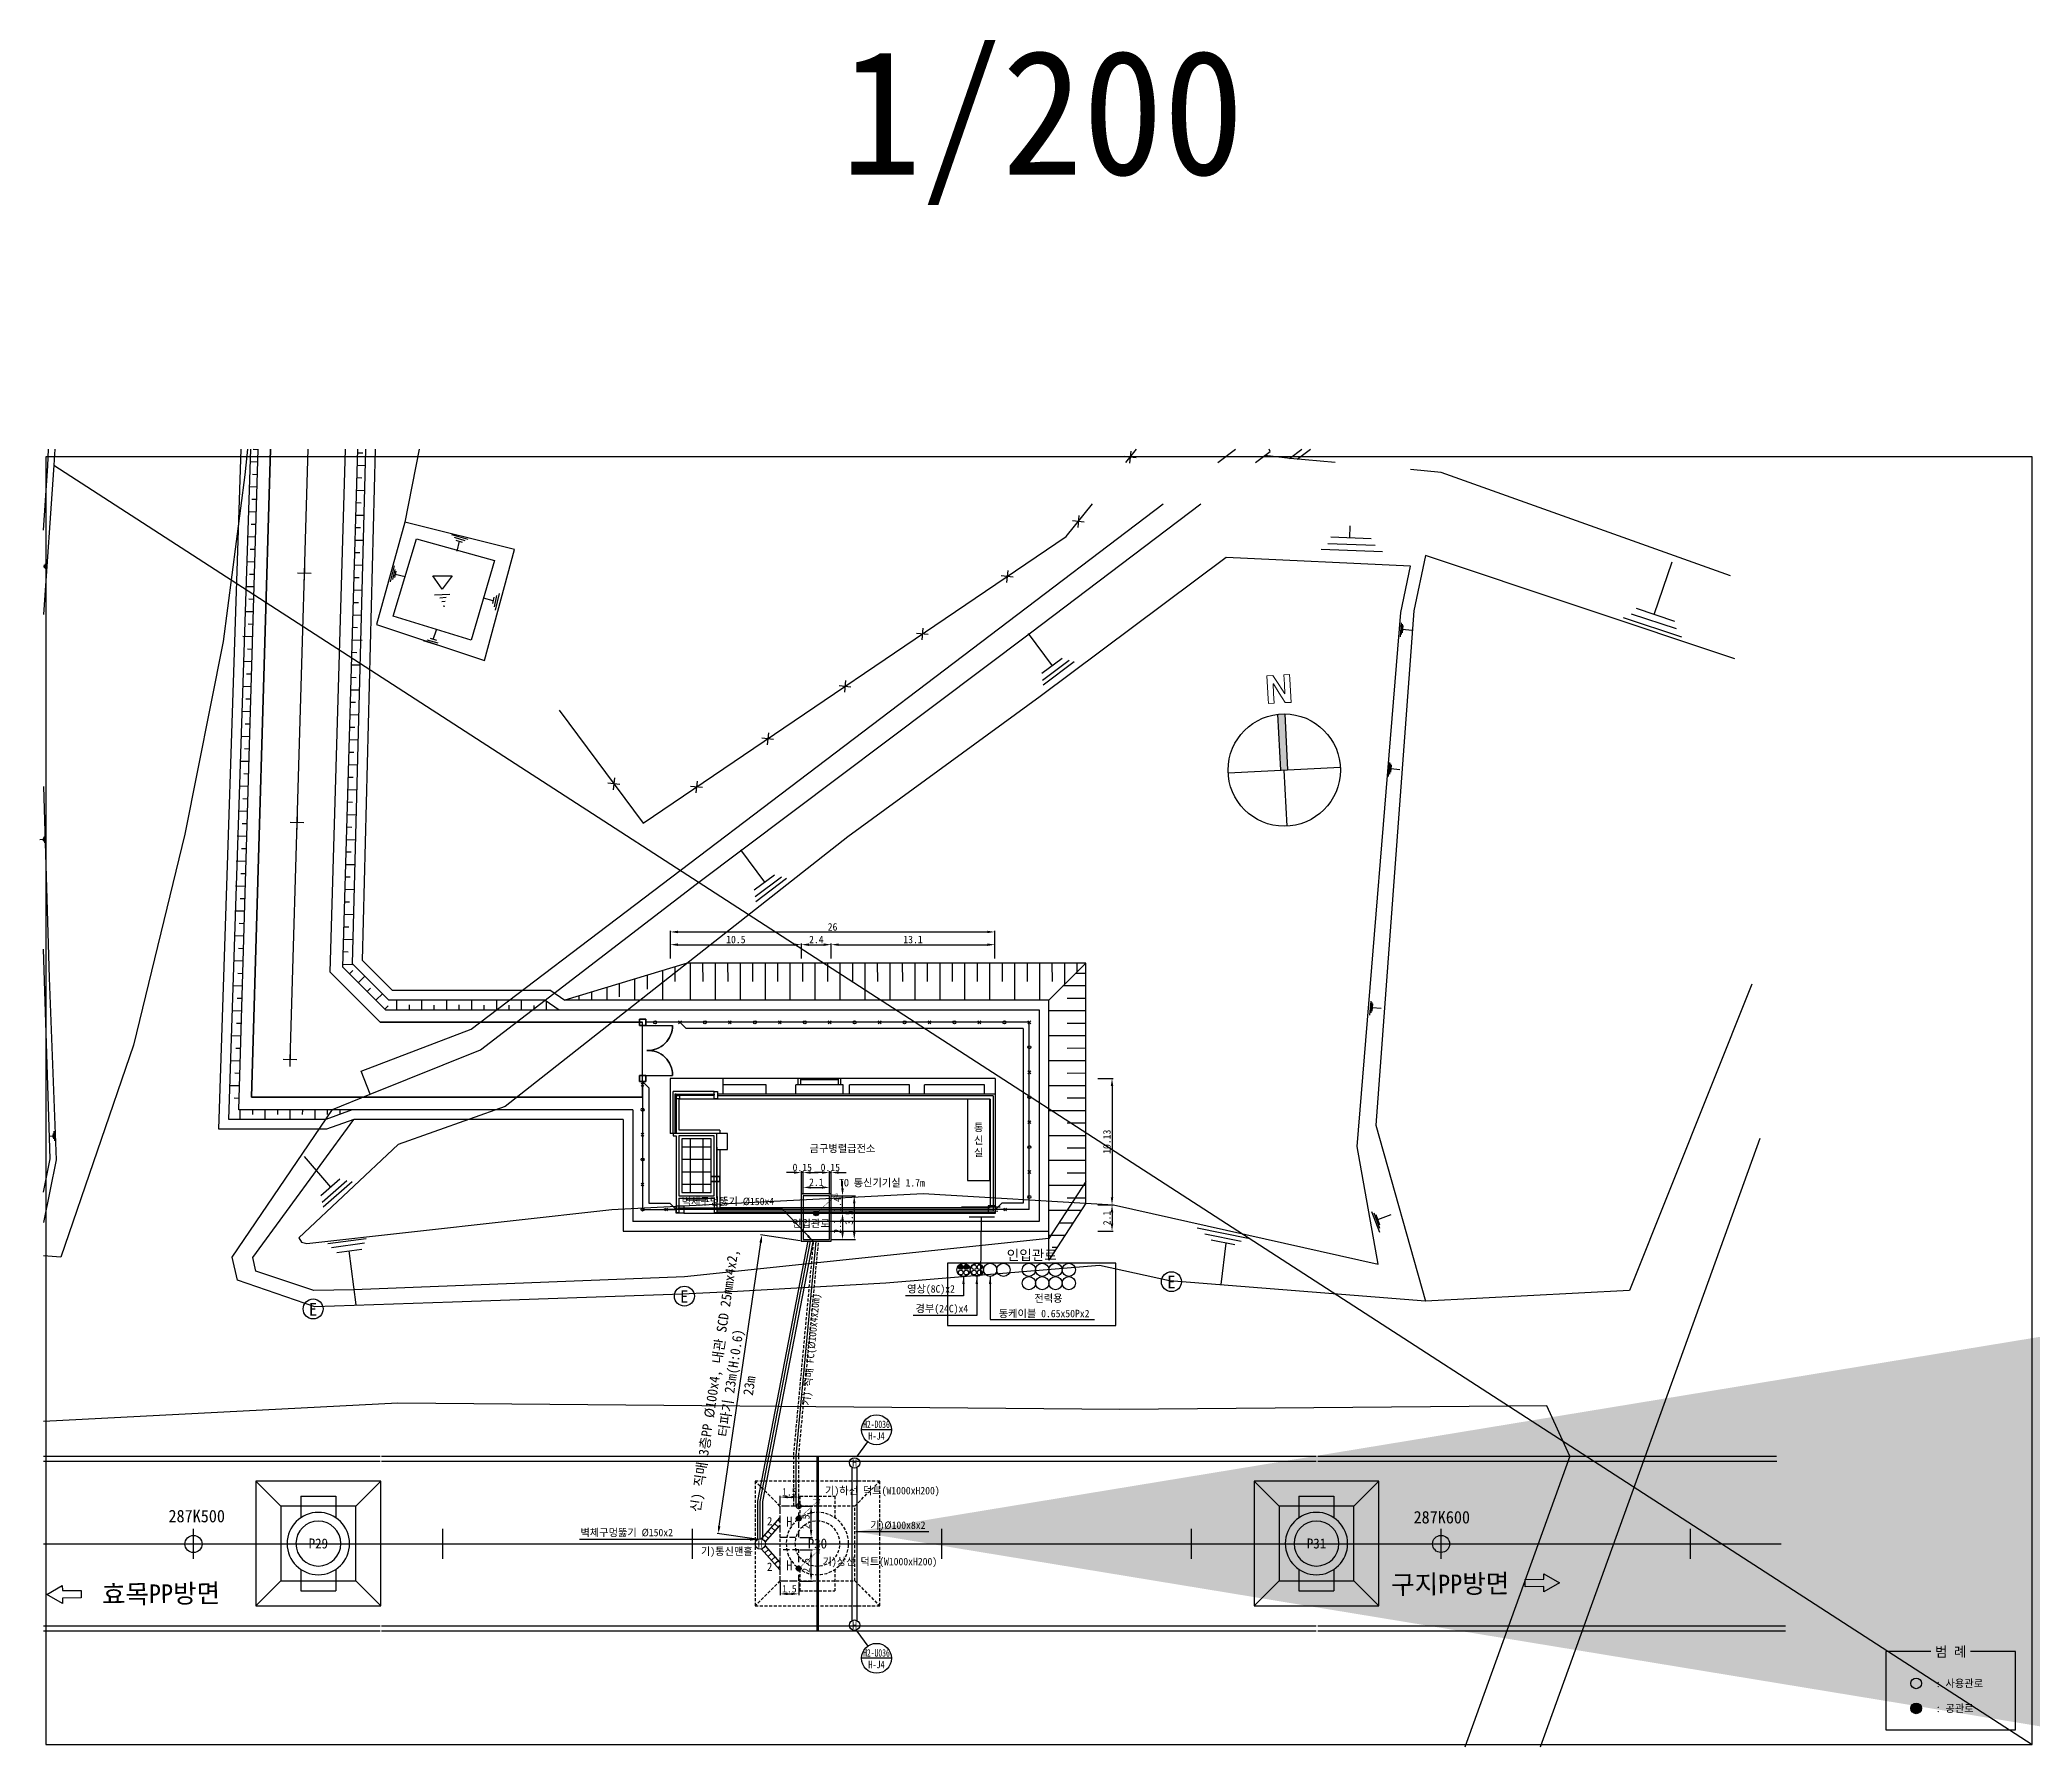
# Model space of a CAD drawing. Extents: x -230 to 359, y 103089 to 103233.
# Drawn here: x 199.5 to 359.2, y 103096.6 to 103233.4 of the extents above; entities that cross this region are included whole.
import ezdxf
from ezdxf.enums import TextEntityAlignment as Align

# ---------------------------------------------------------------- set-up
doc = ezdxf.new("R2010")
doc.units = 0
doc.header["$MEASUREMENT"] = 0
doc.linetypes.add('DASHED2', pattern=[0.375, 0.25, -0.125])
doc.linetypes.add('HIDDEN', pattern=[0.375, 0.25, -0.125])
doc.layers.get('0').update_dxf_attribs({"linetype": 'CONTINUOUS', "lineweight": 0})
doc.layers.get('DEFPOINTS').update_dxf_attribs({"linetype": 'CONTINUOUS'})
for name, color, linetype in [('TT-LINE', 7, 'CONTINUOUS'), ('TT-MANH', 4, 'CONTINUOUS'), ('TX-PAPR', 2, 'CONTINUOUS'), ('TZ-BASE', 253, 'CONTINUOUS'), ('TZ-DIMS', 1, 'CONTINUOUS'), ('TZ-LEAL', 1, 'CONTINUOUS'), ('TZ-LEAT', 3, 'CONTINUOUS'), ('TZ-LINE', 7, 'CONTINUOUS'), ('TZ-TEX2', 3, 'CONTINUOUS'), ('TZ-TEXT', 6, 'CONTINUOUS')]:
    doc.layers.add(name, color=color, linetype=linetype)
doc.styles.add('GR', font='GulimChe.ttf')
doc.styles.get("Standard").update_dxf_attribs({"font": 'GulimChe.ttf'})
doc.linetypes.add('XXO_LINE', pattern='A,2.5,["X",Standard,S=1,R=0,X=-1,Y=-0.5],5,["X",Standard,S=1,R=0,X=-1,Y=-0.5],5,-0.5,[133,GulimChe.ttf,S=0.5,R=0,X=-0.5,Y=0],-0.5,2.5', length=16)
doc.linetypes.add('ZIGZAG', pattern='A,0.00254,-5.08,[131,ltypeshp.shx,S=5.08,R=0,X=-5.08,Y=0],-10.16,[131,ltypeshp.shx,S=5.08,R=180,X=5.08,Y=0],-5.08', length=20.32254)
doc.dimstyles.new('D200', dxfattribs={"dimscale": 0.2, "dimtxt": 3, "dimasz": 3, "dimexe": 0.5, "dimexo": 0.5, "dimgap": 0.5, "dimtad": 1, "dimdec": 0, "dimzin": 1, "dimdsep": 46, "dimlunit": 6, "dimtxsty": 'Standard', "dimcen": 1, "dimclrd": 1, "dimclre": 1, "dimclrt": 3, "dimadec": 0, "dimazin": 0, "dimtfac": 1, "dimtdec": 0, "dimtix": 1, "dimtmove": 2, "dimatfit": 3, "dimfxl": 0, "dimtvp": 2, "dimlwd": -1, "dimlwe": -1, "dimarcsym": 0})
doc.dimstyles.new('NDIM', dxfattribs={"dimscale": 0.2, "dimtxt": 3, "dimasz": 1.5, "dimexe": 4, "dimexo": 2, "dimgap": 1, "dimtad": 1, "dimdec": 0, "dimdsep": 46, "dimlunit": 6, "dimtxsty": 'Standard', "dimblk1": '_RXDOT', "dimblk2": '_RXDOT', "dimsah": 1, "dimcen": 3, "dimdle": 3, "dimclrd": 256, "dimclre": 256, "dimclrt": 256, "dimadec": 0, "dimazin": 0, "dimtfac": 1, "dimtdec": 0, "dimtix": 1, "dimtmove": 2, "dimatfit": 3, "dimfxl": 0, "dimtolj": 1, "dimtzin": 0, "dimarcsym": 0})

msp = doc.modelspace()

# ---------------------------------------------------------------- texts
at = {"layer": 'TT-MANH', "linetype": 'ByBlock', "style": 'GR'}
for p in [(264.818, 103119.374), (257.256, 103112.882), (264.818, 103106.374)]:
    msp.add_text('H', height=0.6, dxfattribs=at).set_placement(p, align=Align.MIDDLE)
at = {"layer": 'TZ-BASE', "style": 'GR'}
for s, p in [('통', (274.762, 103146.259)), ('신', (274.762, 103145.259)), ('실', (274.762, 103144.259))]:
    msp.add_text(s, height=0.6, rotation=0.00002, dxfattribs=at).set_placement(p, align=Align.MIDDLE)
msp.add_text('금구병렬급전소', height=0.6001, rotation=0.00002, dxfattribs=at).set_placement((263.846, 103144.272), align=Align.CENTER)
at = {"layer": 'TZ-BASE'}
for p in [(290.206, 103133.368), (221.412, 103131.18), (251.166, 103132.209)]:
    msp.add_text('E', height=1, rotation=0.00802, dxfattribs=at).set_placement(p, align=Align.CENTER)
for s, p in [('287K500', (212.087, 103114.616)), ('287K600', (311.881, 103114.524))]:
    msp.add_text(s, height=1, dxfattribs=at).set_placement(p, align=Align.CENTER)
for s, p in [('효목PP방면', (209.226, 103108.912)), ('구지PP방면', (312.558, 103109.691))]:
    msp.add_text(s, height=1.5, rotation=0.64432, dxfattribs=at).set_placement(p, align=Align.MIDDLE)
at = {"layer": 'TZ-DIMS'}
msp.add_text('전력용', height=0.6, dxfattribs=at).set_placement((280.354, 103132.585), align=Align.MIDDLE)
at = {"layer": 'TZ-DIMS', "char_height": 0.6}
for s, insert, attachment_point in [('영상(8C)x2', (272.856, 103132.86, 0.31), 9), ('경부(24C)x4', (273.923, 103131.284, 0.31), 9), ('동케이블 0.65x50Px2', (276.37, 103130.979, 0.31), 7)]:
    msp.add_mtext(s, dxfattribs=dict(at, insert=insert, attachment_point=attachment_point))
at = {"layer": 'TZ-LEAT', "style": 'GR'}
for s, width, p in [('H2-D036', 0.65, (266.571, 103122.464)), ('H-J4', 0.8, (266.571, 103121.532)), ('H2-U036', 0.65, (266.571, 103104.149)), ('H-J4', 0.8, (266.571, 103103.217))]:
    msp.add_text(s, height=0.6, dxfattribs=dict(at, width=width)).set_placement(p, align=Align.MIDDLE)
at = {"layer": 'TZ-LEAT'}
for s, height, p in [('기)하선 덕트(W1000xH200)', 0.6, (267.042, 103117.123)), ('2', 0.667, (258.01, 103114.705)), ('기)통신맨홀', 0.6, (254.576, 103112.268)), ('2', 0.667, (258.01, 103111.058)), ('기)상선 덕트(W1000xH200)', 0.6, (266.841, 103111.439))]:
    msp.add_text(s, height=height, dxfattribs=at).set_placement(p, align=Align.MIDDLE)
msp.add_text('기)Ø100x8x2', height=0.6, rotation=0.05182, dxfattribs=at).set_placement((268.281, 103114.352), align=Align.MIDDLE)
at = {"layer": 'TZ-TEX2'}
for s, height, p in [('1/200', 10, (279.863, 103226.783)), ('인입관로', 0.8, (279.017, 103136.044, 0.31)), ('H', 0.8, (259.586, 103114.663)), ('P29', 0.8, (221.836, 103112.913)), ('P30', 0.8, (261.836, 103112.913)), ('P31', 0.8, (301.836, 103112.913)), ('H', 0.8, (259.586, 103111.163)), ('범 례', 0.8, (352.672, 103104.252, 0.31))]:
    msp.add_text(s, height=height, dxfattribs=at).set_placement(p, align=Align.MIDDLE)
at = {"layer": 'TZ-TEX2', "style": 'GR'}
msp.add_text('기) 직매 FC(Ø100x4x20m)', height=0.6, rotation=84.68113, dxfattribs=at).set_placement((261.328, 103128.46), align=Align.MIDDLE_CENTER)
at = {"layer": 'TZ-TEX2'}
for s, p in [(': 사용관로', (351.478, 103101.707, 0.31)), (': 공관로', (351.478, 103099.707, 0.31))]:
    msp.add_text(s, height=0.6, dxfattribs=at).set_placement(p, align=Align.MIDDLE_LEFT)
at = {"layer": 'TZ-TEXT'}
for s, rotation, p in [('TO 통신기기실 1.7m', 359.94818, (267.014, 103141.84, 0)), ('벽체구멍뚫기 Ø150x4', 0.05182, (254.662, 103140.343, -0.155)), ('인입관로', 359.94818, (261.318, 103138.581, 0))]:
    msp.add_text(s, height=0.6, rotation=rotation, dxfattribs=at).set_placement(p, align=Align.MIDDLE)
msp.add_text('벽체구멍뚫기 Ø150x2', height=0.6, rotation=0.05182, dxfattribs=at).set_placement((242.841, 103113.792), align=Align.MIDDLE_LEFT)
at = {"layer": 'TZ-TEXT', "ltscale": 2, "insert": (256.381, 103125.56), "char_height": 0.8, "attachment_point": 5, "rotation": 81.69017}
msp.add_mtext('23m', dxfattribs=at)

# ---------------------------------------------------------------- blocks, each defined once
blk = doc.blocks.new('_RXDOT')
blk.add_line((-1, 0), (2, 0))
at = {"const_width": 0.5}
blk.add_lwpolyline([(-0.25, 0, 1), (0.25, 0, 1)], format="xyb", close=True, dxfattribs=at)
blk = doc.blocks.new('*D27')
at = {"layer": 'DEFPOINTS', "color": 0, "ltscale": 2}
for p in [(276.05, 103161.92), (250.05, 103159.68, 0), (276.05, 103159.68, 0)]:
    blk.add_point(p, dxfattribs=at)
at = {"layer": 'TZ-DIMS', "color": 1, "ltscale": 2}
for p, q in [((250.05, 103159.78), (250.05, 103162.02)), ((250.65, 103161.92), (275.45, 103161.92)), ((276.05, 103159.78), (276.05, 103162.02))]:
    blk.add_line(p, q, dxfattribs=at)
for points in [[(250.65, 103162.02), (250.65, 103161.82), (250.05, 103161.92)], [(275.45, 103162.02), (275.45, 103161.82), (276.05, 103161.92)]]:
    blk.add_solid(points, dxfattribs=at)
at = {"layer": 'TZ-DIMS', "color": 3, "ltscale": 2, "insert": (263.05, 103162.32), "char_height": 0.6, "attachment_point": 5}
blk.add_mtext('26', dxfattribs=at)
blk = doc.blocks.new('*D28')
at = {"layer": 'DEFPOINTS', "color": 0}
for p in [(260.55, 103160.9), (250.05, 103159.68, 0), (260.55, 103159.68, 0)]:
    blk.add_point(p, dxfattribs=at)
at = {"layer": 'TZ-DIMS', "color": 1}
for p, q in [((250.05, 103159.78), (250.05, 103161)), ((250.65, 103160.9), (259.95, 103160.9)), ((260.55, 103159.78), (260.55, 103161))]:
    blk.add_line(p, q, dxfattribs=at)
for points in [[(250.65, 103161), (250.65, 103160.8), (250.05, 103160.9)], [(259.95, 103161), (259.95, 103160.8), (260.55, 103160.9)]]:
    blk.add_solid(points, dxfattribs=at)
at = {"layer": 'TZ-DIMS', "color": 3, "insert": (255.3, 103161.31), "char_height": 0.6, "attachment_point": 5}
blk.add_mtext('10.5', dxfattribs=at)
blk = doc.blocks.new('*D29')
at = {"layer": 'DEFPOINTS', "color": 0}
for p in [(262.95, 103160.9), (260.55, 103159.68, 0), (262.95, 103159.68, 0)]:
    blk.add_point(p, dxfattribs=at)
at = {"layer": 'TZ-DIMS', "color": 1}
for p, q in [((260.55, 103159.78), (260.55, 103161)), ((261.15, 103160.9), (262.35, 103160.9)), ((262.95, 103159.78), (262.95, 103161))]:
    blk.add_line(p, q, dxfattribs=at)
for points in [[(261.15, 103161), (261.15, 103160.8), (260.55, 103160.9)], [(262.35, 103161), (262.35, 103160.8), (262.95, 103160.9)]]:
    blk.add_solid(points, dxfattribs=at)
at = {"layer": 'TZ-DIMS', "color": 3, "insert": (261.75, 103161.31), "char_height": 0.6, "attachment_point": 5}
blk.add_mtext('2.4', dxfattribs=at)
blk = doc.blocks.new('*D30')
at = {"layer": 'DEFPOINTS', "color": 0}
for p in [(276.05, 103160.9), (262.95, 103159.68, 0), (276.05, 103159.68, 0)]:
    blk.add_point(p, dxfattribs=at)
at = {"layer": 'TZ-DIMS', "color": 1}
for p, q in [((262.95, 103159.78), (262.95, 103161)), ((263.55, 103160.9), (275.45, 103160.9)), ((276.05, 103159.78), (276.05, 103161))]:
    blk.add_line(p, q, dxfattribs=at)
for points in [[(263.55, 103161), (263.55, 103160.8), (262.95, 103160.9)], [(275.45, 103161), (275.45, 103160.8), (276.05, 103160.9)]]:
    blk.add_solid(points, dxfattribs=at)
at = {"layer": 'TZ-DIMS', "color": 3, "insert": (269.5, 103161.31), "char_height": 0.6, "attachment_point": 5}
blk.add_mtext('13.1', dxfattribs=at)
blk = doc.blocks.new('*D37')
at = {"layer": 'DEFPOINTS', "color": 0}
for p in [(284.21, 103150.18, 0), (284.21, 103140.05, 0), (285.45, 103140.05)]:
    blk.add_point(p, dxfattribs=at)
at = {"layer": 'TZ-DIMS', "color": 1}
for p, q in [((284.31, 103150.18), (285.55, 103150.18)), ((285.45, 103149.58), (285.45, 103140.65)), ((284.31, 103140.05), (285.55, 103140.05))]:
    blk.add_line(p, q, dxfattribs=at)
for points in [[(285.35, 103149.58), (285.55, 103149.58), (285.45, 103150.18)], [(285.35, 103140.65), (285.55, 103140.65), (285.45, 103140.05)]]:
    blk.add_solid(points, dxfattribs=at)
at = {"layer": 'TZ-DIMS', "color": 3, "insert": (285.04, 103145.11), "char_height": 0.6, "attachment_point": 5, "rotation": 90}
blk.add_mtext('10.13', dxfattribs=at)
blk = doc.blocks.new('*D38')
at = {"layer": 'DEFPOINTS', "color": 0}
for p in [(284.21, 103140.05, 0), (284.21, 103137.95, 0), (285.45, 103137.95)]:
    blk.add_point(p, dxfattribs=at)
at = {"layer": 'TZ-DIMS', "color": 1}
for p, q in [((284.31, 103140.05), (285.55, 103140.05)), ((285.45, 103139.45), (285.45, 103138.55)), ((284.31, 103137.95), (285.55, 103137.95))]:
    blk.add_line(p, q, dxfattribs=at)
for points in [[(285.35, 103139.45), (285.55, 103139.45), (285.45, 103140.05)], [(285.35, 103138.55), (285.55, 103138.55), (285.45, 103137.95)]]:
    blk.add_solid(points, dxfattribs=at)
at = {"layer": 'TZ-DIMS', "color": 3, "insert": (285.04, 103139), "char_height": 0.6, "attachment_point": 5, "rotation": 90}
blk.add_mtext('2.1', dxfattribs=at)
blk = doc.blocks.new('*D39')
at = {"layer": 'DEFPOINTS', "color": 0}
for p in [(258.84, 103109.91), (260.34, 103109.91), (260.34, 103108.88)]:
    blk.add_point(p, dxfattribs=at)
at = {"layer": 'TZ-DIMS', "color": 1}
for p, q in [((258.84, 103109.81), (258.84, 103108.78)), ((260.34, 103109.81), (260.34, 103108.78)), ((259.44, 103108.88), (259.74, 103108.88))]:
    blk.add_line(p, q, dxfattribs=at)
for points in [[(259.44, 103108.98), (259.44, 103108.78), (258.84, 103108.88)], [(259.74, 103108.98), (259.74, 103108.78), (260.34, 103108.88)]]:
    blk.add_solid(points, dxfattribs=at)
at = {"layer": 'TZ-DIMS', "color": 3, "insert": (259.59, 103109.29), "char_height": 0.6, "attachment_point": 5}
blk.add_mtext('1.5', dxfattribs=at)
blk = doc.blocks.new('*D40')
at = {"layer": 'DEFPOINTS', "color": 0}
for p in [(260.34, 103112.41), (261.33, 103112.41), (260.34, 103109.91)]:
    blk.add_point(p, dxfattribs=at)
at = {"layer": 'TZ-DIMS', "color": 1}
for p, q in [((260.44, 103112.41), (261.43, 103112.41)), ((261.33, 103110.51), (261.33, 103111.81)), ((260.44, 103109.91), (261.43, 103109.91))]:
    blk.add_line(p, q, dxfattribs=at)
for points in [[(261.23, 103111.81), (261.43, 103111.81), (261.33, 103112.41)], [(261.23, 103110.51), (261.43, 103110.51), (261.33, 103109.91)]]:
    blk.add_solid(points, dxfattribs=at)
at = {"layer": 'TZ-DIMS', "color": 3, "insert": (260.92, 103111.16), "char_height": 0.6, "attachment_point": 5, "rotation": 90}
blk.add_mtext('2.5', dxfattribs=at)
blk = doc.blocks.new('*D41')
at = {"layer": 'DEFPOINTS', "color": 0}
for p in [(262.8, 103139.38, 0), (262.8, 103137.28, 0), (263.85, 103137.28)]:
    blk.add_point(p, dxfattribs=at)
at = {"layer": 'TZ-DIMS', "color": 1}
for p, q in [((262.9, 103139.38), (263.95, 103139.38)), ((263.85, 103138.78), (263.85, 103137.88)), ((262.9, 103137.28), (263.95, 103137.28))]:
    blk.add_line(p, q, dxfattribs=at)
for points in [[(263.75, 103138.78), (263.95, 103138.78), (263.85, 103139.38)], [(263.75, 103137.88), (263.95, 103137.88), (263.85, 103137.28)]]:
    blk.add_solid(points, dxfattribs=at)
at = {"layer": 'TZ-DIMS', "color": 3, "insert": (263.44, 103138.33), "char_height": 0.6, "attachment_point": 5, "rotation": 90}
blk.add_mtext('2.1', dxfattribs=at)
blk = doc.blocks.new('*D42')
at = {"layer": 'DEFPOINTS', "color": 0}
for p in [(262.8, 103140.78, 0), (263.85, 103140.78), (262.8, 103139.38, 0)]:
    blk.add_point(p, dxfattribs=at)
at = {"layer": 'TZ-DIMS', "color": 1}
for p, q in [((263.85, 103141.38), (263.85, 103141.98)), ((262.9, 103140.78), (263.95, 103140.78)), ((263.85, 103139.38), (263.85, 103140.78)), ((262.9, 103139.38), (263.95, 103139.38)), ((263.85, 103138.78), (263.85, 103138.18))]:
    blk.add_line(p, q, dxfattribs=at)
for points in [[(263.75, 103141.38), (263.95, 103141.38), (263.85, 103140.78)], [(263.75, 103138.78), (263.95, 103138.78), (263.85, 103139.38)]]:
    blk.add_solid(points, dxfattribs=at)
at = {"layer": 'TZ-DIMS', "color": 3, "insert": (263.44, 103140.08), "char_height": 0.6, "attachment_point": 5, "rotation": 90}
blk.add_mtext('1.4', dxfattribs=at)
blk = doc.blocks.new('*D31')
at = {"layer": 'DEFPOINTS', "color": 0}
for p in [(262.8, 103140.78, 0), (262.8, 103137.28, 0), (264.79, 103137.28)]:
    blk.add_point(p, dxfattribs=at)
at = {"layer": 'TZ-DIMS', "color": 1}
for p, q in [((262.9, 103140.78), (264.89, 103140.78)), ((264.79, 103140.18), (264.79, 103137.88)), ((262.9, 103137.28), (264.89, 103137.28))]:
    blk.add_line(p, q, dxfattribs=at)
for points in [[(264.69, 103140.18), (264.89, 103140.18), (264.79, 103140.78)], [(264.69, 103137.88), (264.89, 103137.88), (264.79, 103137.28)]]:
    blk.add_solid(points, dxfattribs=at)
at = {"layer": 'TZ-DIMS', "color": 3, "insert": (264.38, 103139.03), "char_height": 0.6, "attachment_point": 5, "rotation": 90}
blk.add_mtext('3.5', dxfattribs=at)
blk = doc.blocks.new('*D32')
at = {"layer": 'DEFPOINTS', "color": 0}
for p in [(260.7, 103140.78, 0), (262.8, 103141.45), (262.8, 103140.78, 0)]:
    blk.add_point(p, dxfattribs=at)
at = {"layer": 'TZ-DIMS', "color": 1}
for p, q in [((260.7, 103140.88), (260.7, 103141.55)), ((261.3, 103141.45), (262.2, 103141.45)), ((262.8, 103140.88), (262.8, 103141.55))]:
    blk.add_line(p, q, dxfattribs=at)
for points in [[(261.3, 103141.55), (261.3, 103141.35), (260.7, 103141.45)], [(262.2, 103141.55), (262.2, 103141.35), (262.8, 103141.45)]]:
    blk.add_solid(points, dxfattribs=at)
at = {"layer": 'TZ-DIMS', "color": 3, "insert": (261.75, 103141.86), "char_height": 0.6, "attachment_point": 5}
blk.add_mtext('2.1', dxfattribs=at)
blk = doc.blocks.new('*D33')
at = {"layer": 'DEFPOINTS', "color": 0}
for p in [(260.55, 103142.64), (260.55, 103140.78, 0), (260.7, 103140.78, 0)]:
    blk.add_point(p, dxfattribs=at)
at = {"layer": 'TZ-DIMS', "color": 1}
for p, q in [((259.95, 103142.64), (259.35, 103142.64)), ((260.55, 103140.88), (260.55, 103142.74)), ((260.7, 103142.64), (260.55, 103142.64)), ((260.7, 103140.88), (260.7, 103142.74)), ((261.3, 103142.64), (261.9, 103142.64))]:
    blk.add_line(p, q, dxfattribs=at)
for points in [[(259.95, 103142.74), (259.95, 103142.54), (260.55, 103142.64)], [(261.3, 103142.74), (261.3, 103142.54), (260.7, 103142.64)]]:
    blk.add_solid(points, dxfattribs=at)
at = {"layer": 'TZ-DIMS', "color": 3, "insert": (260.62, 103143.05), "char_height": 0.6, "attachment_point": 5}
blk.add_mtext('0.15', dxfattribs=at)
blk = doc.blocks.new('*D34')
at = {"layer": 'DEFPOINTS', "color": 0}
for p in [(262.95, 103142.64), (262.8, 103140.78, 0), (262.95, 103140.78, 0)]:
    blk.add_point(p, dxfattribs=at)
at = {"layer": 'TZ-DIMS', "color": 1}
for p, q in [((262.2, 103142.64), (261.6, 103142.64)), ((262.8, 103140.88), (262.8, 103142.74)), ((262.8, 103142.64), (262.95, 103142.64)), ((262.95, 103140.88), (262.95, 103142.74)), ((263.55, 103142.64), (264.15, 103142.64))]:
    blk.add_line(p, q, dxfattribs=at)
for points in [[(262.2, 103142.74), (262.2, 103142.54), (262.8, 103142.64)], [(263.55, 103142.74), (263.55, 103142.54), (262.95, 103142.64)]]:
    blk.add_solid(points, dxfattribs=at)
at = {"layer": 'TZ-DIMS', "color": 3, "insert": (262.87, 103143.05), "char_height": 0.6, "attachment_point": 5}
blk.add_mtext('0.15', dxfattribs=at)
blk = doc.blocks.new('*D35')
at = {"layer": 'DEFPOINTS', "color": 0}
for p in [(260.34, 103116.64), (258.84, 103115.91), (260.34, 103115.91)]:
    blk.add_point(p, dxfattribs=at)
at = {"layer": 'TZ-DIMS', "color": 1}
for p, q in [((258.84, 103116.01), (258.84, 103116.74)), ((259.44, 103116.64), (259.74, 103116.64)), ((260.34, 103116.01), (260.34, 103116.74))]:
    blk.add_line(p, q, dxfattribs=at)
for points in [[(259.44, 103116.74), (259.44, 103116.54), (258.84, 103116.64)], [(259.74, 103116.74), (259.74, 103116.54), (260.34, 103116.64)]]:
    blk.add_solid(points, dxfattribs=at)
at = {"layer": 'TZ-DIMS', "color": 3, "insert": (259.59, 103117.05), "char_height": 0.6, "attachment_point": 5}
blk.add_mtext('1.5', dxfattribs=at)
blk = doc.blocks.new('*D36')
at = {"layer": 'DEFPOINTS', "color": 0}
for p in [(260.34, 103115.91), (261.33, 103115.91), (260.34, 103113.41)]:
    blk.add_point(p, dxfattribs=at)
at = {"layer": 'TZ-DIMS', "color": 1}
for p, q in [((260.44, 103115.91), (261.43, 103115.91)), ((261.33, 103114.01), (261.33, 103115.31)), ((260.44, 103113.41), (261.43, 103113.41))]:
    blk.add_line(p, q, dxfattribs=at)
for points in [[(261.23, 103115.31), (261.43, 103115.31), (261.33, 103115.91)], [(261.23, 103114.01), (261.43, 103114.01), (261.33, 103113.41)]]:
    blk.add_solid(points, dxfattribs=at)
at = {"layer": 'TZ-DIMS', "color": 3, "insert": (260.92, 103114.66), "char_height": 0.6, "attachment_point": 5, "rotation": 90}
blk.add_mtext('2.5', dxfattribs=at)
blk = doc.blocks.new('*D26')
at = {"layer": 'DEFPOINTS', "color": 0, "ltscale": 2}
for p in [(257.38, 103137.63), (260.55, 103137.16), (257.06, 103113.25)]:
    blk.add_point(p, dxfattribs=at)
at = {"layer": 'TZ-TEXT', "color": 1, "ltscale": 2}
for p, q in [((253.97, 103114.31), (257.29, 103137.03)), ((260.45, 103137.18), (257.28, 103137.64)), ((256.96, 103113.27), (253.79, 103113.73))]:
    blk.add_line(p, q, dxfattribs=at)
for points in [[(257.19, 103137.05), (257.39, 103137.02), (257.38, 103137.63)], [(253.87, 103114.32), (254.07, 103114.29), (253.89, 103113.71)]]:
    blk.add_solid(points, dxfattribs=at)
at = {"layer": 'TZ-TEXT', "color": 3, "ltscale": 2, "insert": (254.33, 103125.86), "char_height": 0.8, "attachment_point": 5, "rotation": 81.6902}
blk.add_mtext('{\\C6;신) 직매 3층PP Ø100x4, 내관 SCD 25mmx4x2,\\P터파기 23m(H:0.6)}', dxfattribs=at)

# ---------------------------------------------------------------- dimensions: what is measured, and where the dimension line sits
at = {"layer": 'TZ-DIMS', "ltscale": 2}
dim = msp.add_linear_dim(base=(276.046, 103161.917), p1=(250.046, 103159.68, 0), p2=(276.046, 103159.68, 0), dimstyle='D200', dxfattribs=at)
dim.commit()
dim.dimension.update_dxf_attribs({"geometry": '*D27', "text_midpoint": (263.046, 103162.324)})
at = {"layer": 'TZ-DIMS'}
for base, p1, p2, override, picture, middle in [((260.546, 103160.899), (250.046, 103159.68, 0), (260.546, 103159.68, 0), {"dimdec": 1, "dimlunit": 6}, '*D28', (255.296, 103161.307)), ((262.946, 103160.899), (260.546, 103159.68, 0), (262.946, 103159.68, 0), {"dimdec": 1}, '*D29', (261.746, 103161.306)), ((276.046, 103160.899), (262.946, 103159.68, 0), (276.046, 103159.68, 0), {"dimdec": 1}, '*D30', (269.496, 103161.307)), ((260.546, 103142.637, 0), (260.696, 103140.78), (260.546, 103140.78), {"dimdec": 2}, '*D33', (260.621, 103143.045, 0)), ((262.946, 103142.637, 0), (262.796, 103140.78), (262.946, 103140.78), {"dimdec": 2}, '*D34', (262.871, 103143.045, 0)), ((262.796, 103141.449, 0), (260.696, 103140.78), (262.796, 103140.78), {"dimdec": 1}, '*D32', (261.746, 103141.857, 0)), ((260.336, 103116.637), (258.836, 103115.913), (260.336, 103115.913), {"dimdec": 1}, '*D35', (259.586, 103117.045)), ((260.336, 103108.88), (258.836, 103109.913), (260.336, 103109.913), {"dimdec": 1}, '*D39', (259.586, 103109.288))]:
    dim = msp.add_linear_dim(base=base, p1=p1, p2=p2, dimstyle='D200', override=override, dxfattribs=at)
    dim.commit()
    dim.dimension.update_dxf_attribs({"geometry": picture, "text_midpoint": middle})
for base, p1, p2, override, picture, middle in [((285.447, 103140.05), (284.215, 103150.18, 0), (284.215, 103140.05, 0), {"dimdec": 2}, '*D37', (285.039, 103145.115)), ((263.853, 103140.78, 0), (262.796, 103139.38), (262.796, 103140.78), {"dimdec": 1}, '*D42', (263.445, 103140.08, 0)), ((264.789, 103137.28, 0), (262.796, 103140.78), (262.796, 103137.28), {"dimdec": 1}, '*D31', (264.381, 103139.03, 0)), ((285.447, 103137.95), (284.215, 103140.05, 0), (284.215, 103137.95, 0), {"dimdec": 1}, '*D38', (285.039, 103139)), ((263.853, 103137.28, 0), (262.796, 103139.38), (262.796, 103137.28), {"dimdec": 1}, '*D41', (263.445, 103138.33, 0)), ((261.332, 103115.913), (260.336, 103113.413), (260.336, 103115.913), {"dimdec": 1}, '*D36', (260.925, 103114.663)), ((261.332, 103112.413), (260.336, 103109.913), (260.336, 103112.413), {"dimdec": 1}, '*D40', (260.925, 103111.163))]:
    dim = msp.add_linear_dim(base=base, p1=p1, p2=p2, angle=90, dimstyle='D200', override=override, dxfattribs=at)
    dim.commit()
    dim.dimension.update_dxf_attribs({"geometry": picture, "text_midpoint": middle})
at = {"layer": 'TZ-TEXT', "ltscale": 2}
dim = msp.add_aligned_dim(p1=(257.056, 103113.251), p2=(260.549, 103137.163), distance=3.203, text='{\\C6;신) 직매 3층PP Ø100x4, 내관 SCD 25mmx4x2,\\P터파기 23m(H:0.6)}', dimstyle='D200', override={"dimtxt": 4}, dxfattribs=at)
dim.commit()
dim.dimension.update_dxf_attribs({"geometry": '*D26', "text_midpoint": (254.332, 103125.86)})

# ---------------------------------------------------------------- hatches: boundary and pattern name
at = {"layer": 'TZ-LINE'}
h = msp.add_hatch(color=256, dxfattribs=at)
h.dxf.hatch_style = 1
h.paths.add_polyline_path([(261.546, 103139.38, 1), (261.946, 103139.38, 1)])
h = msp.add_hatch(color=256, dxfattribs=at)
h.dxf.hatch_style = 1
h.paths.add_polyline_path([(273.141, 103135.064, -1), (273.516, 103135.064, -1)])
h = msp.add_hatch(color=256, dxfattribs=at)
h.dxf.hatch_style = 1
h.paths.add_polyline_path([(273.951, 103135.064, 1), (273.577, 103135.064, 1)])
h = msp.add_hatch(color=256, dxfattribs=at)
h.dxf.hatch_style = 1
h.paths.add_polyline_path([(260.136, 103114.913, 1), (260.536, 103114.913, 1)])
h = msp.add_hatch(color=256, dxfattribs=at)
h.dxf.hatch_style = 1
h.paths.add_polyline_path([(260.136, 103110.913, 1), (260.536, 103110.913, 1)])
at = {"layer": 'TZ-LINE', "ltscale": 2}
h = msp.add_hatch(color=256, dxfattribs=at)
h.dxf.hatch_style = 1
h.paths.add_polyline_path([(349.475, 103099.707, 1), (350.329, 103099.707, 1)])

# ---------------------------------------------------------------- linework, layer by layer
at = {"layer": 'TT-LINE', "linetype": 'HIDDEN'}
for points in [[(259.936, 103115.913), (259.936, 103119.985), (261.532, 103137.13)], [(260.336, 103115.913), (260.336, 103119.945), (261.932, 103137.13)]]:
    msp.add_lwpolyline(points, dxfattribs=at)
at = {"layer": 'TT-LINE', "linetype": 'ByBlock'}
for points in [[(264.618, 103106.744), (264.616, 103119.005)], [(265.018, 103106.744), (265.016, 103119.005)]]:
    msp.add_lwpolyline(points, dxfattribs=at)
at = {"layer": 'TT-MANH'}
for centre in [(264.816, 103119.374), (257.256, 103112.882), (264.818, 103106.374)]:
    msp.add_circle(centre, 0.42, dxfattribs=at)
at = {"layer": 'TX-PAPR'}
msp.add_lwpolyline([(200, 103096.8), (359.2, 103096.8), (359.2, 103200), (200, 103200)], close=True, dxfattribs=at)
msp.add_lwpolyline([(200.631, 103199.326), (359.2, 103096.8)], dxfattribs=at)
at = {"layer": 'TZ-BASE'}
for p, q in [((213.849, 103146.118), (215.642, 103200.6)), ((214.652, 103146.898), (216.419, 103200.6)), ((215.455, 103147.678), (217.008, 103200.6)), ((216.485, 103148.678), (218.008, 103200.6)), ((219.574, 103151.677), (221.009, 103200.6)), ((222.781, 103158.693), (224.011, 103200.6)), ((223.793, 103159.095), (225.011, 103200.6)), ((224.584, 103159.366), (225.636, 103200.6)), ((225.374, 103159.636), (226.419, 103200.6)), ((298.987, 103174.877), (298.752, 103179.363)), ((299.291, 103179.391), (299.526, 103174.905)), ((294.762, 103174.657), (303.75, 103175.126)), ((299.491, 103170.397), (299.256, 103174.891)), ((220.677, 103170.652), (219.586, 103170.684)), ((220.147, 103171.214), (220.115, 103170.123)), ((227.491, 103156.458), (224.584, 103159.366)), ((227.771, 103157.238), (225.374, 103159.636)), ((283.351, 103159.428), (251.409, 103159.428)), ((283.351, 103159.428), (280.381, 103156.458)), ((283.351, 103141.923), (283.351, 103159.428)), ((283.351, 103140.191), (283.351, 103159.428)), ((226.796, 103154.678), (222.781, 103158.693)), ((227.21, 103155.678), (223.793, 103159.095)), ((240.019, 103156.458), (227.491, 103156.458)), ((240.472, 103157.238), (227.771, 103157.238)), ((240.019, 103156.458), (241.132, 103155.678)), ((240.472, 103157.238), (241.585, 103156.458)), ((280.381, 103156.458), (241.585, 103156.458)), ((280.381, 103137.358), (280.381, 103156.458)), ((280.381, 103135.626), (280.381, 103156.458)), ((226.796, 103154.678), (247.821, 103154.678)), ((227.21, 103155.678), (230.889, 103155.678)), ((230.889, 103155.678), (279.601, 103155.678)), ((247.816, 103148.678), (247.821, 103154.678)), ((247.821, 103154.43), (250.221, 103154.43)), ((278.821, 103154.68), (248.071, 103154.68)), ((250.705, 103154.564), (250.937, 103154.795)), ((250.705, 103154.795), (250.937, 103154.564)), ((250.821, 103154.68), (251.321, 103154.18)), ((254.705, 103154.564), (254.937, 103154.795)), ((254.705, 103154.795), (254.937, 103154.564)), ((258.705, 103154.564), (258.937, 103154.795)), ((258.705, 103154.795), (258.937, 103154.564)), ((262.705, 103154.564), (262.937, 103154.795)), ((262.705, 103154.795), (262.937, 103154.564)), ((266.705, 103154.564), (266.937, 103154.795)), ((266.705, 103154.795), (266.937, 103154.564)), ((270.705, 103154.564), (270.937, 103154.795)), ((270.705, 103154.795), (270.937, 103154.564)), ((274.705, 103154.795), (274.937, 103154.564)), ((274.705, 103154.564), (274.937, 103154.795)), ((278.705, 103154.564), (278.937, 103154.795)), ((278.705, 103154.795), (278.937, 103154.564)), ((278.821, 103139.68), (278.821, 103154.68)), ((279.601, 103155.678), (279.601, 103138.732)), ((279.601, 103155.678), (279.601, 103138.732)), ((278.321, 103154.18), (251.321, 103154.18)), ((247.705, 103149.564), (247.937, 103149.795)), ((247.705, 103149.795), (247.937, 103149.564)), ((247.821, 103149.93), (247.821, 103139.68)), ((247.821, 103149.93), (248.321, 103149.43)), ((254.246, 103150.18, 0), (250.046, 103150.18, 0)), ((250.046, 103150.18, 0), (250.046, 103145.78, 0)), ((276.071, 103150.18, 0), (253.771, 103150.18, 0)), ((254.246, 103150.18, 0), (254.246, 103148.93, 0)), ((257.721, 103149.68, 0), (254.246, 103149.68, 0)), ((257.721, 103148.93, 0), (257.721, 103149.68, 0)), ((263.911, 103149.68, 0), (260.111, 103149.68, 0)), ((260.111, 103148.93, 0), (260.111, 103149.68, 0)), ((263.721, 103150.18, 0), (260.301, 103150.18, 0)), ((260.301, 103149.68, 0), (260.301, 103150.18, 0)), ((260.501, 103149.68, 0), (260.501, 103150.18, 0)), ((260.501, 103150.11, 0), (263.521, 103150.11, 0)), ((260.501, 103150.09, 0), (263.521, 103150.09, 0)), ((263.521, 103149.68, 0), (263.521, 103150.18, 0)), ((263.721, 103149.68, 0), (263.721, 103150.18, 0)), ((263.911, 103148.93, 0), (263.911, 103149.68, -0.001)), ((269.221, 103149.68, 0), (264.421, 103149.68, 0)), ((264.421, 103148.93, 0), (264.421, 103149.68, 0)), ((269.221, 103148.93, 0), (269.221, 103149.68, 0)), ((275.221, 103149.68, 0), (270.421, 103149.68, 0)), ((270.421, 103148.93, 0), (270.421, 103149.68, 0)), ((275.221, 103148.93, 0), (275.221, 103149.68, 0)), ((276.071, 103150.18, 0), (276.071, 103148.93, 0)), ((278.705, 103150.564), (278.937, 103150.795)), ((278.705, 103150.795), (278.937, 103150.564)), ((247.821, 103148.678), (216.485, 103148.678)), ((250.271, 103145.78, 0), (250.271, 103149.13, 0)), ((253.571, 103149.13, 0), (250.271, 103149.13, 0)), ((250.416, 103148.83, 0), (250.416, 103145.83, 0)), ((250.456, 103148.83, 0), (250.456, 103145.83, 0)), ((250.476, 103148.83, 0), (250.476, 103145.83, 0)), ((250.516, 103148.93, 0), (253.471, 103148.93, 0)), ((250.516, 103148.89, 0), (253.471, 103148.89, 0)), ((250.516, 103148.87, 0), (253.471, 103148.87, 0)), ((250.516, 103148.83, 0), (253.471, 103148.83, 0)), ((250.516, 103148.83, 0), (250.516, 103145.83, 0)), ((275.671, 103148.53, 0), (250.766, 103148.53, 0)), ((250.766, 103146.03, 0), (250.766, 103148.53, 0)), ((276.071, 103148.93, 0), (253.821, 103148.93, 0)), ((275.921, 103148.78, 0), (253.821, 103148.78, 0)), ((275.671, 103148.53, 0), (275.671, 103139.83, 0)), ((275.921, 103148.78, 0), (275.921, 103139.58, 0)), ((276.071, 103148.93, 0), (276.071, 103139.43, 0)), ((222.425, 103146.898), (214.652, 103146.898)), ((247.041, 103147.678), (215.455, 103147.678)), ((224.676, 103146.898), (222.489, 103146.118)), ((246.261, 103146.898), (224.676, 103146.898)), ((246.261, 103146.898), (246.261, 103137.952)), ((247.041, 103147.678), (247.041, 103138.732)), ((278.705, 103146.564), (278.937, 103146.795)), ((278.705, 103146.795), (278.937, 103146.564)), ((222.489, 103146.118), (213.849, 103146.118)), ((247.705, 103145.795), (247.937, 103145.564)), ((247.705, 103145.564), (247.937, 103145.795)), ((250.271, 103145.78, 0), (250.046, 103145.78, 0)), ((253.771, 103145.78, 0), (250.271, 103145.78, 0)), ((250.271, 103145.78, 0), (250.271, 103145.58, 0)), ((250.271, 103145.58, 0), (250.521, 103145.58, 0)), ((253.771, 103145.78, 0), (250.521, 103145.78, 0)), ((250.521, 103145.58, 0), (250.521, 103139.43, 0)), ((250.721, 103145.58, 0), (250.721, 103140.78, 0)), ((253.571, 103145.58, 0), (250.721, 103145.58, 0)), ((254.021, 103146.03, 0), (250.766, 103146.03, 0)), ((253.321, 103145.33, 0), (250.971, 103145.33, 0)), ((250.971, 103145.33, 0), (250.971, 103141.03, 0)), ((251.646, 103145.33, 0), (251.646, 103141.03, 0)), ((252.646, 103145.33, 0), (252.646, 103141.03, 0)), ((253.321, 103141.03, 0), (253.321, 103145.33, 0)), ((253.571, 103140.78, 0), (253.571, 103145.58, 0)), ((253.771, 103140.58, 0), (253.771, 103145.78, 0)), ((254.021, 103146.03, 0), (254.021, 103145.78, 0)), ((253.321, 103144.68, 0), (250.971, 103144.68, 0)), ((253.321, 103143.68, 0), (250.971, 103143.68, 0)), ((253.771, 103144.68, 0), (253.771, 103139.43, 0)), ((254.021, 103144.48, 0), (254.021, 103139.83, 0)), ((247.705, 103141.564), (247.937, 103141.795)), ((247.705, 103141.795), (247.937, 103141.564)), ((253.321, 103142.68, 0), (250.971, 103142.68, 0)), ((253.321, 103141.68, 0), (250.971, 103141.68, 0)), ((253.965, 103142.328, 0), (253.373, 103142.328, 0)), ((253.373, 103142.306, 0), (253.373, 103142.328, 0)), ((253.373, 103142.328, 0), (253.373, 103142.306, 0)), ((253.965, 103142.306, 0), (253.373, 103142.306, 0)), ((253.965, 103141.928, 0), (253.373, 103141.928, 0)), ((253.373, 103141.906, 0), (253.373, 103141.928, 0)), ((253.373, 103141.928, 0), (253.373, 103141.906, 0)), ((253.965, 103141.906, 0), (253.373, 103141.906, 0)), ((253.965, 103142.328, 0), (253.771, 103142.328, 0)), ((253.965, 103142.306, 0), (253.771, 103142.306, 0)), ((253.965, 103141.928, 0), (253.771, 103141.928, 0)), ((253.965, 103141.906, 0), (253.771, 103141.906, 0)), ((253.976, 103142.295, 0), (253.976, 103141.939, 0)), ((253.976, 103142.295, 0), (253.976, 103141.939, 0)), ((253.998, 103142.295, 0), (253.998, 103141.939, 0)), ((253.998, 103142.295, 0), (253.998, 103141.939, 0)), ((278.705, 103142.795), (278.937, 103142.564)), ((278.705, 103142.564), (278.937, 103142.795)), ((248.321, 103140.18), (250.021, 103140.18)), ((250.021, 103140.18), (250.521, 103139.68)), ((250.721, 103140.78, 0), (253.571, 103140.78, 0)), ((250.721, 103140.58, 0), (250.721, 103139.43, 0)), ((250.721, 103140.58, 0), (253.571, 103140.58, 0)), ((250.971, 103141.03, 0), (253.321, 103141.03, 0)), ((251.361, 103140.58, 0), (251.361, 103140.43, 0)), ((252.881, 103140.43, 0), (251.361, 103140.43, -0.001)), ((252.881, 103140.58, 0), (252.881, 103140.43, 0)), ((253.571, 103140.58, 0), (253.571, 103139.43, 0)), ((276.121, 103139.68), (276.621, 103140.18)), ((278.321, 103140.18), (276.621, 103140.18)), ((279.601, 103138.732), (247.041, 103138.732)), ((247.821, 103139.68), (250.521, 103139.68)), ((277.285, 103139.68, 0), (249.533, 103139.68, 0)), ((249.597, 103139.795), (249.829, 103139.564)), ((249.597, 103139.564), (249.829, 103139.795)), ((250.521, 103139.43, 0), (250.721, 103139.43, 0)), ((251.121, 103139.38), (275.521, 103139.38)), ((253.571, 103139.43, 0), (253.771, 103139.43, 0)), ((253.771, 103139.58, 0.001), (275.921, 103139.58, 0)), ((253.771, 103139.43, 0.001), (276.071, 103139.43, 0)), ((254.021, 103139.83, 0.001), (275.671, 103139.83, 0)), ((278.821, 103139.68), (276.121, 103139.68)), ((276.772, 103139.564), (277.003, 103139.795)), ((276.772, 103139.795), (277.003, 103139.564)), ((246.261, 103137.952), (280.381, 103137.952))]:
    msp.add_line(p, q, dxfattribs=at)
at = {"layer": 'TZ-BASE', "ltscale": 2}
for p, q in [((220.734, 103191.205), (220.702, 103190.114)), ((221.263, 103190.644), (220.172, 103190.676)), ((220.12, 103151.661), (219.029, 103151.693)), ((219.59, 103152.223), (219.558, 103151.132))]:
    msp.add_line(p, q, dxfattribs=at)
at = {"layer": 'TZ-BASE', "linetype": 'Continuous'}
for p, q in [((248.071, 103154.93), (247.571, 103154.93)), ((247.571, 103154.93), (247.571, 103154.43)), ((247.571, 103154.43), (248.071, 103154.43)), ((247.821, 103154.43), (250.221, 103154.43)), ((248.071, 103154.43), (248.071, 103154.93)), ((278.321, 103154.18), (278.321, 103140.18)), ((247.571, 103150.43), (247.571, 103149.93)), ((248.071, 103150.43), (247.571, 103150.43)), ((247.571, 103149.93), (247.571, 103150.43)), ((247.571, 103150.43), (248.071, 103150.43)), ((247.571, 103149.93), (248.071, 103149.93)), ((248.071, 103149.93), (247.571, 103149.93)), ((247.821, 103150.43), (250.221, 103150.43)), ((247.821, 103150.43), (250.221, 103150.43)), ((248.071, 103149.93), (248.071, 103150.43)), ((248.071, 103150.43), (248.071, 103149.93)), ((248.321, 103149.43), (248.321, 103140.18))]:
    msp.add_line(p, q, dxfattribs=at)
at = {"layer": 'TZ-BASE', "extrusion": (0, 0, -1)}
for p, q in [((199.8, 103119.913), (226.803, 103119.913)), ((199.8, 103119.513), (226.803, 103119.513)), ((226.903, 103119.913), (301.803, 103119.911)), ((226.903, 103119.513), (301.803, 103119.511)), ((261.786, 103119.913), (261.786, 103105.913)), ((261.886, 103119.913), (261.886, 103105.913)), ((301.933, 103119.911), (338.707, 103119.91)), ((301.933, 103119.511), (338.728, 103119.51)), ((218.836, 103115.913), (216.836, 103117.913)), ((224.836, 103115.913), (226.836, 103117.913)), ((298.836, 103115.912), (296.836, 103117.912)), ((304.836, 103115.912), (306.836, 103117.912)), ((220.436, 103116.713), (223.236, 103116.713)), ((220.436, 103116.713), (220.436, 103114.985)), ((223.236, 103116.713), (223.236, 103114.985)), ((300.436, 103116.712), (303.236, 103116.712)), ((300.436, 103116.712), (300.436, 103114.984)), ((303.236, 103116.712), (303.236, 103114.984)), ((211.821, 103111.683), (211.821, 103114.083)), ((231.821, 103111.682), (231.821, 103114.082)), ((251.821, 103111.682), (251.821, 103114.082)), ((271.821, 103111.682), (271.821, 103114.082)), ((291.821, 103111.681), (291.821, 103114.081)), ((311.821, 103111.681), (311.821, 103114.081)), ((331.821, 103111.68), (331.821, 103114.08)), ((218.836, 103109.914), (216.836, 103107.914)), ((220.436, 103110.842), (220.436, 103109.114)), ((223.236, 103110.842), (223.236, 103109.114)), ((224.836, 103109.914), (226.836, 103107.914)), ((298.836, 103109.913), (296.836, 103107.913)), ((300.436, 103110.841), (300.436, 103109.113)), ((303.236, 103110.841), (303.236, 103109.113)), ((304.836, 103109.913), (306.836, 103107.913)), ((220.436, 103109.114), (223.236, 103109.114)), ((300.436, 103109.113), (303.236, 103109.113)), ((199.8, 103106.314), (226.803, 103106.313)), ((199.8, 103105.914), (226.803, 103105.913)), ((226.903, 103106.313), (301.803, 103106.311)), ((226.903, 103105.913), (301.803, 103105.911)), ((301.933, 103106.311), (339.417, 103106.31)), ((301.933, 103105.911), (339.438, 103105.91))]:
    msp.add_line(p, q, dxfattribs=at)
at = {"layer": 'TZ-BASE', "linetype": 'DASHED2', "extrusion": (0, 0, -1)}
for p, q in [((258.836, 103115.913), (256.836, 103117.913)), ((264.836, 103115.913), (266.836, 103117.913)), ((260.436, 103116.713), (260.436, 103114.984)), ((260.436, 103116.713), (263.236, 103116.713)), ((263.236, 103116.713), (263.236, 103114.984)), ((258.836, 103109.913), (256.836, 103107.913)), ((260.436, 103110.842), (260.436, 103109.113)), ((263.236, 103110.842), (263.236, 103109.113)), ((264.836, 103109.913), (266.836, 103107.913)), ((260.436, 103109.113), (263.236, 103109.113))]:
    msp.add_line(p, q, dxfattribs=at)
at = {"layer": 'TZ-BASE'}
for points in [[(216.151, 103200.6), (215.939, 103198.558), (214.204, 103185.2), (211.134, 103169.76), (207.017, 103152.852), (201.19, 103135.874), (199.8, 103135.958)], [(200.719, 103200.6), (200.631, 103199.326), (199.8, 103187.368)], [(199.8, 103194.113), (200.153, 103199.282), (200.213, 103200.6)], [(218.008, 103200.6), (216.485, 103148.678), (247.816, 103148.678), (247.821, 103154.678), (226.796, 103154.678), (222.781, 103158.693), (224.011, 103200.6)], [(229.907, 103200.6), (228.767, 103194.746), (226.486, 103186.549), (235.143, 103183.678), (237.56, 103192.557), (228.767, 103194.746)], [(287.381, 103199.91), (286.431, 103200.009)], [(286.558, 103199.529), (287.423, 103200.6)], [(286.955, 103200.434), (286.857, 103199.485)], [(293.928, 103199.529), (295.341, 103200.6)], [(296.941, 103199.529), (298.133, 103200.431), (298.043, 103200.6)], [(303.327, 103199.529), (299.741, 103199.861), (297.695, 103200.1)], [(299.682, 103199.868), (300.672, 103200.6)], [(300.288, 103199.811), (301.357, 103200.6)], [(335.024, 103190.455), (311.844, 103198.739), (309.361, 103198.969)], [(336.733, 103157.723), (326.933, 103133.177), (310.575, 103132.348), (290.056, 103133.959), (284.435, 103135.186), (267.322, 103133.773), (255.437, 103133.098), (250.994, 103132.894), (232.589, 103132.268), (221.552, 103131.871), (215.346, 103134.008), (214.941, 103135.853), (222.97, 103147.703), (225.982, 103148.925), (234.826, 103152.466), (252.107, 103165.751), (278.915, 103185.886), (292.563, 103196.215)], [(225.982, 103148.925), (225.279, 103150.77), (234.076, 103154.124), (289.561, 103196.215)], [(241.147, 103179.681), (247.859, 103170.626), (281.777, 103193.605), (283.884, 103196.215)], [(283.222, 103194.758), (282.272, 103194.857)], [(282.797, 103195.282), (282.698, 103194.333)], [(304.503, 103193.492), (304.549, 103194.454)], [(229.703, 103193.415), (235.943, 103191.68), (234.073, 103185.293), (227.831, 103187.223), (229.703, 103193.415)], [(233.852, 103193.374), (232.536, 103193.744)], [(233.614, 103193.272), (232.743, 103193.536)], [(233.394, 103193.134), (232.889, 103193.293)], [(233.12, 103193.22), (232.927, 103192.443)], [(306.532, 103192.876), (302.748, 103193.031)], [(306.232, 103193.421), (302.998, 103193.555)], [(199.868, 103191.193), (199.8, 103191.195)], [(199.872, 103191.332), (199.865, 103191.099)], [(199.933, 103191.408), (199.929, 103191.006)], [(199.991, 103191.501), (199.98, 103190.897)], [(306.776, 103135.309), (305.111, 103144.727), (308.589, 103187.509), (309.381, 103191.238), (294.598, 103191.919), (279.678, 103180.789), (264.268, 103169.54), (236.802, 103147.942), (228.231, 103144.891), (220.284, 103137.397), (220.481, 103137.055), (220.906, 103136.956), (245.358, 103139.69), (270.317, 103140.972), (285.571, 103140.058), (306.776, 103135.309)], [(227.9, 103191.252), (227.59, 103189.969)], [(307.125, 103192.366), (302.204, 103192.556)], [(335.371, 103183.812), (310.565, 103192.085), (309.643, 103187.654), (306.594, 103146.437), (310.575, 103132.348)], [(328.906, 103187.353), (330.34, 103191.586)], [(227.961, 103190.975), (227.771, 103190.162)], [(228.041, 103190.828), (227.932, 103190.332)], [(227.986, 103190.58), (228.794, 103190.411)], [(231.022, 103190.45), (232.554, 103190.451), (231.766, 103189.4), (231.022, 103190.45)], [(277.526, 103190.355), (276.577, 103190.453)], [(277.101, 103190.879), (277.002, 103189.929)], [(231.156, 103188.938), (232.364, 103188.99)], [(231.573, 103188.68), (232.09, 103188.739)], [(231.74, 103188.398), (232.008, 103188.435)], [(231.834, 103188.043), (231.964, 103188.029)], [(235.836, 103188.464), (235.062, 103188.673)], [(235.894, 103188.745), (235.787, 103188.226)], [(236.121, 103188.87), (235.929, 103187.98)], [(236.326, 103189.029), (236.01, 103187.699)], [(308.631, 103186.689), (308.54, 103185.566)], [(308.711, 103186.573), (308.638, 103185.744)], [(308.766, 103186.467), (308.714, 103185.896)], [(331.117, 103185.549), (326.438, 103187.085)], [(330.688, 103186.202), (327.092, 103187.392)], [(330.549, 103186.809), (327.476, 103187.827)], [(231.583, 103184.836), (230.277, 103185.24)], [(231.438, 103185.05), (230.563, 103185.301)], [(231.328, 103185.286), (230.818, 103185.427)], [(231.052, 103185.362), (231.312, 103186.12)], [(270.722, 103185.745), (269.772, 103185.843)], [(270.296, 103186.269), (270.198, 103185.319)], [(280.67, 103183.255), (278.744, 103185.846)], [(308.742, 103186.186), (309.474, 103186.111)], [(281.441, 103183.834), (279.821, 103182.618)], [(282.003, 103183.67), (279.887, 103182.081)], [(282.407, 103183.551), (279.935, 103181.695)], [(264.526, 103181.547), (263.576, 103181.645)], [(264.1, 103182.071), (264.001, 103181.121)], [(258.329, 103177.349), (257.379, 103177.447)], [(257.903, 103177.873), (257.805, 103176.923)], [(307.68, 103175.509), (307.588, 103174.385)], [(307.759, 103175.393), (307.686, 103174.563)], [(307.814, 103175.286), (307.762, 103174.715)], [(199.8, 103173.57), (200.258, 103158.246), (200.815, 103143.666), (199.8, 103138.649)], [(245.987, 103173.743), (245.037, 103173.841)], [(245.562, 103174.267), (245.463, 103173.317)], [(252.625, 103173.484), (251.675, 103173.583)], [(252.199, 103174.008), (252.101, 103173.059)], [(307.79, 103175.006), (308.522, 103174.931)], [(199.78, 103169.317), (199.513, 103169.293)], [(199.777, 103169.407), (199.782, 103169.223)], [(199.812, 103169.481), (199.825, 103169.16)], [(199.856, 103169.567), (199.875, 103169.056)], [(257.629, 103165.898), (255.703, 103168.489)], [(258.4, 103166.477), (256.78, 103165.26)], [(258.962, 103166.312), (256.846, 103164.724)], [(259.365, 103166.194), (256.893, 103164.338)], [(199.8, 103141.06), (200.351, 103143.742), (199.8, 103160.55)], [(251.409, 103159.428), (241.585, 103156.458)], [(306.183, 103156.378), (306.092, 103155.254)], [(306.263, 103156.262), (306.19, 103155.432)], [(306.318, 103156.155), (306.266, 103155.584)], [(306.294, 103155.875), (307.026, 103155.8)], [(224.677, 103133.25), (221.481, 103133.199), (216.823, 103134.732), (216.578, 103135.841), (224.676, 103146.898)], [(224.541, 103147.678), (222.425, 103146.898)], [(200.556, 103145.548), (200.293, 103145.522)], [(200.55, 103145.658), (200.561, 103145.451)], [(200.582, 103145.78), (200.619, 103145.346)], [(200.647, 103145.955), (200.693, 103145.191)], [(337.377, 103145.382), (319.775, 103096.6)], [(222.831, 103141.477), (220.722, 103143.921)], [(223.559, 103142.11), (222.031, 103140.779)], [(224.131, 103141.987), (222.136, 103140.248)], [(224.542, 103141.898), (222.211, 103139.868)], [(283.351, 103141.923), (280.381, 103137.358)], [(283.351, 103140.191), (280.381, 103135.626)], [(273.398, 103139.904), (276.489, 103139.886)], [(273.647, 103139.566), (276.294, 103139.551)], [(273.995, 103139.095), (276.021, 103139.083)], [(274.959, 103139.089), (274.909, 103134.399)], [(306.246, 103139.515), (306.88, 103137.862)], [(306.438, 103139.404), (306.898, 103138.18)], [(306.588, 103139.291), (306.902, 103138.447)], [(306.745, 103138.877), (307.832, 103139.268)], [(222.606, 103136.947), (225.668, 103137.365)], [(222.9, 103136.647), (225.522, 103137.006)], [(280.381, 103137.358), (251.172, 103134.281), (224.677, 103133.25)], [(296.364, 103137.356), (292.268, 103138.195)], [(295.802, 103137.109), (292.896, 103137.717)], [(295.291, 103136.842), (293.404, 103137.228)], [(294.565, 103136.99), (294.17, 103133.668)], [(223.311, 103136.23), (225.319, 103136.504)], [(224.267, 103136.36), (224.836, 103132.043)], [(322.146, 103119.91), (320.304, 103123.958), (286.08, 103123.648), (228.198, 103124.17), (199.8, 103122.688)], [(322.146, 103119.91), (313.735, 103096.6)]]:
    msp.add_lwpolyline(points, dxfattribs=at)
at = {"layer": 'TZ-BASE', "flags": 128}
for points in [[(216.977, 103199.558), (216.348, 103199.577)], [(217.006, 103200.558), (216.617, 103200.571)], [(224.974, 103199.324), (225.603, 103199.305)], [(225.003, 103200.323), (225.393, 103200.314)], [(216.918, 103197.559), (216.281, 103197.578)], [(216.948, 103198.559), (216.558, 103198.572)], [(224.944, 103198.324), (225.334, 103198.315)], [(216.889, 103196.56), (216.499, 103196.573)], [(224.886, 103196.325), (225.276, 103196.315)], [(224.915, 103197.325), (225.552, 103197.306)], [(216.86, 103195.56), (216.215, 103195.579)], [(216.83, 103194.561), (216.441, 103194.574)], [(224.827, 103194.326), (225.217, 103194.316)], [(224.856, 103195.326), (225.501, 103195.307)], [(216.801, 103193.561), (216.149, 103193.58)], [(224.798, 103193.326), (225.45, 103193.307)], [(216.742, 103191.562), (216.083, 103191.581)], [(216.772, 103192.561), (216.382, 103192.575)], [(224.739, 103191.327), (225.399, 103191.308)], [(224.768, 103192.327), (225.158, 103192.317)], [(216.684, 103189.563), (216.016, 103189.582)], [(216.713, 103190.562), (216.323, 103190.575)], [(224.71, 103190.328), (225.1, 103190.318)], [(216.654, 103188.563), (216.265, 103188.576)], [(224.651, 103188.329), (225.041, 103188.319)], [(224.68, 103189.328), (225.348, 103189.309)], [(216.625, 103187.564), (215.95, 103187.583)], [(216.596, 103186.564), (216.206, 103186.577)], [(224.592, 103186.329), (224.982, 103186.32)], [(224.622, 103187.329), (225.297, 103187.309)], [(216.567, 103185.564), (215.787, 103185.587)], [(224.563, 103185.33), (225.343, 103185.307)], [(216.508, 103183.565), (215.818, 103183.586)], [(216.537, 103184.565), (216.147, 103184.578)], [(224.504, 103183.331), (225.195, 103183.311)], [(224.534, 103184.33), (224.924, 103184.321)], [(216.449, 103181.566), (215.751, 103181.587)], [(216.479, 103182.566), (216.089, 103182.579)], [(224.475, 103182.331), (224.865, 103182.321)], [(216.42, 103180.567), (216.03, 103180.58)], [(224.416, 103180.332), (224.806, 103180.322)], [(224.446, 103181.332), (225.144, 103181.311)], [(216.391, 103179.567), (215.685, 103179.588)], [(216.361, 103178.567), (215.971, 103178.581)], [(224.358, 103178.333), (224.748, 103178.323)], [(224.387, 103179.332), (225.093, 103179.312)], [(216.332, 103177.568), (215.619, 103177.589)], [(224.329, 103177.333), (225.042, 103177.312)], [(216.273, 103175.569), (215.552, 103175.59)], [(216.303, 103176.568), (215.913, 103176.582)], [(224.27, 103175.334), (224.991, 103175.313)], [(224.299, 103176.334), (224.689, 103176.324)], [(216.215, 103173.57), (215.486, 103173.591)], [(216.244, 103174.569), (215.854, 103174.582)], [(224.241, 103174.335), (224.63, 103174.325)], [(216.185, 103172.57), (215.796, 103172.583)], [(224.182, 103172.335), (224.572, 103172.326)], [(224.211, 103173.335), (224.94, 103173.314)], [(216.156, 103171.57), (215.42, 103171.592)], [(216.127, 103170.571), (215.737, 103170.584)], [(224.123, 103170.336), (224.513, 103170.327)], [(224.153, 103171.336), (224.889, 103171.314)], [(216.097, 103169.571), (215.318, 103169.594)], [(224.094, 103169.337), (224.874, 103169.314)], [(216.039, 103167.572), (215.259, 103167.595)], [(216.068, 103168.572), (215.678, 103168.585)], [(224.035, 103167.338), (224.815, 103167.315)], [(224.065, 103168.337), (224.454, 103168.328)], [(215.98, 103165.573), (215.2, 103165.596)], [(216.009, 103166.573), (215.62, 103166.586)], [(224.006, 103166.338), (224.396, 103166.328)], [(215.951, 103164.573), (215.561, 103164.587)], [(223.947, 103164.339), (224.337, 103164.329)], [(223.977, 103165.338), (224.756, 103165.316)], [(215.921, 103163.574), (215.142, 103163.597)], [(215.892, 103162.574), (215.502, 103162.588)], [(223.889, 103162.34), (224.279, 103162.33)], [(223.918, 103163.339), (224.698, 103163.316)], [(215.863, 103161.575), (215.083, 103161.598)], [(223.859, 103161.34), (224.639, 103161.317)], [(215.804, 103159.576), (215.024, 103159.599)], [(215.833, 103160.575), (215.444, 103160.588)], [(223.801, 103159.341), (224.58, 103159.318)], [(223.83, 103160.341), (224.22, 103160.331)], [(251.638, 103159.428), (251.638, 103156.458)], [(252.638, 103159.428), (252.645, 103157.943)], [(253.638, 103159.428), (253.638, 103156.458)], [(254.638, 103159.428), (254.645, 103157.943)], [(255.638, 103159.428), (255.638, 103156.458)], [(256.638, 103159.428), (256.645, 103157.943)], [(257.638, 103159.428), (257.638, 103156.458)], [(258.638, 103159.428), (258.645, 103157.943)], [(259.638, 103159.428), (259.638, 103156.458)], [(260.638, 103159.428), (260.645, 103157.943)], [(261.638, 103159.428), (261.638, 103156.458)], [(262.638, 103159.428), (262.645, 103157.943)], [(263.638, 103159.428), (263.638, 103156.458)], [(264.638, 103159.428), (264.645, 103157.943)], [(265.638, 103159.428), (265.638, 103156.458)], [(266.638, 103159.428), (266.645, 103157.943)], [(267.638, 103159.428), (267.638, 103156.458)], [(268.638, 103159.428), (268.645, 103157.943)], [(269.638, 103159.428), (269.638, 103156.458)], [(270.638, 103159.428), (270.645, 103157.943)], [(271.638, 103159.428), (271.638, 103156.458)], [(272.638, 103159.428), (272.645, 103157.943)], [(273.638, 103159.428), (273.638, 103156.458)], [(274.638, 103159.428), (274.645, 103157.943)], [(275.638, 103159.428), (275.638, 103156.458)], [(276.638, 103159.428), (276.645, 103157.943)], [(277.638, 103159.428), (277.638, 103156.458)], [(278.638, 103159.428), (278.645, 103157.943)], [(279.638, 103159.428), (279.638, 103156.458)], [(280.638, 103159.428), (280.645, 103157.943)], [(280.638, 103159.428), (280.645, 103157.943)], [(281.638, 103159.428), (281.638, 103157.716)], [(282.638, 103159.428), (282.641, 103158.719)], [(215.746, 103157.577), (214.966, 103157.599)], [(215.775, 103158.576), (215.385, 103158.589)], [(224.327, 103158.562), (224.601, 103158.839)], [(225.034, 103157.855), (225.585, 103158.406)], [(245.954, 103157.779), (245.959, 103156.734)], [(247.181, 103158.15), (247.181, 103156.458)], [(248.182, 103158.453), (248.187, 103157.339)], [(249.409, 103158.824), (249.409, 103156.458)], [(250.411, 103159.127), (250.416, 103157.943)], [(283.351, 103157.596), (281.518, 103157.596)], [(283.351, 103158.596), (282.514, 103158.592)], [(215.716, 103156.577), (215.326, 103156.59)], [(225.741, 103157.148), (226.015, 103157.425)], [(226.448, 103156.441), (226.999, 103156.992)], [(227.155, 103155.734), (227.422, 103156.003)], [(228.132, 103155.678), (228.132, 103156.458)], [(229.132, 103155.678), (229.13, 103156.068)], [(230.132, 103155.678), (230.132, 103156.458)], [(231.132, 103155.678), (231.131, 103156.057)], [(232.132, 103155.678), (232.132, 103156.458)], [(233.132, 103155.678), (233.13, 103156.068)], [(234.132, 103155.678), (234.132, 103156.458)], [(235.132, 103155.678), (235.131, 103156.057)], [(236.132, 103155.678), (236.132, 103156.458)], [(237.132, 103155.678), (237.131, 103156.046)], [(238.132, 103155.678), (238.132, 103156.458)], [(239.132, 103155.678), (239.131, 103156.034)], [(240.132, 103155.678), (240.132, 103156.379)], [(242.723, 103156.803), (242.723, 103156.458)], [(243.726, 103157.106), (243.728, 103156.458)], [(244.952, 103157.476), (244.952, 103156.458)], [(283.351, 103156.596), (281.866, 103156.589)], [(215.687, 103155.577), (214.907, 103155.6)], [(215.658, 103154.578), (215.268, 103154.591)], [(283.351, 103155.596), (280.381, 103155.596)], [(283.351, 103154.596), (281.866, 103154.589)], [(215.628, 103153.578), (214.849, 103153.601)], [(283.351, 103153.596), (280.381, 103153.596)], [(215.57, 103151.579), (214.79, 103151.602)], [(215.599, 103152.579), (215.209, 103152.592)], [(283.351, 103151.596), (280.381, 103151.596)], [(283.351, 103152.596), (281.866, 103152.589)], [(215.511, 103149.58), (214.731, 103149.603)], [(215.54, 103150.58), (215.15, 103150.593)], [(283.351, 103149.596), (280.381, 103149.596)], [(283.351, 103150.596), (281.866, 103150.589)], [(215.482, 103148.58), (215.092, 103148.594)], [(283.351, 103148.596), (281.866, 103148.589)], [(215.553, 103147.678), (215.553, 103146.898)], [(216.553, 103147.678), (216.551, 103147.288)], [(217.553, 103147.678), (217.553, 103146.898)], [(218.553, 103147.678), (218.551, 103147.288)], [(219.553, 103147.678), (219.553, 103146.898)], [(220.553, 103147.678), (220.551, 103147.288)], [(221.553, 103147.678), (221.553, 103146.898)], [(222.553, 103147.678), (222.551, 103147.288)], [(223.553, 103147.678), (223.553, 103147.314)], [(283.351, 103147.596), (280.381, 103147.596)], [(283.351, 103146.596), (281.866, 103146.589)], [(283.351, 103145.596), (280.381, 103145.596)], [(283.351, 103143.596), (280.381, 103143.596)], [(283.351, 103144.596), (281.866, 103144.589)], [(283.351, 103141.596), (280.381, 103141.596)], [(283.351, 103142.596), (281.866, 103142.589)], [(283.351, 103140.596), (281.866, 103140.589)], [(282.963, 103139.596), (280.381, 103139.596)], [(282.313, 103138.596), (281.201, 103138.591)], [(281.662, 103137.596), (280.381, 103137.596)], [(281.039, 103136.638), (280.644, 103136.636)]]:
    msp.add_lwpolyline(points, dxfattribs=at)
at = {"layer": 'TZ-BASE', "lineweight": 0}
msp.add_lwpolyline([(297.871, 103182.454), (297.919, 103181.531), (297.968, 103180.599), (297.987, 103180.223), (298.444, 103180.247), (298.404, 103181.017), (298.363, 103181.789), (298.384, 103181.79), (298.86, 103181.052), (299.337, 103180.304), (299.805, 103180.318), (299.756, 103181.241), (299.708, 103182.173), (299.688, 103182.549), (299.231, 103182.525), (299.271, 103181.764), (299.31, 103181.004), (299.29, 103181.003), (298.814, 103181.741), (298.327, 103182.478), (297.871, 103182.454)], dxfattribs=at)
at = {"layer": 'TZ-BASE'}
for points in [[(248.071, 103154.43), (247.571, 103154.43), (247.571, 103154.93), (248.071, 103154.93)], [(275.664, 103148.525), (273.86, 103148.525), (273.86, 103141.993), (275.664, 103141.993)], [(251.121, 103139.38), (250.521, 103139.38), (250.521, 103139.98), (251.121, 103139.98)], [(275.521, 103139.38), (276.121, 103139.38), (276.121, 103139.98), (275.521, 103139.98)], [(320.052, 103110.481), (321.305, 103109.776), (320.068, 103109.042), (320.063, 103109.462), (318.563, 103109.445), (318.556, 103110.045), (320.056, 103110.062)], [(201.327, 103108.122), (200.073, 103108.827), (201.311, 103109.56), (201.316, 103109.141), (202.815, 103109.158), (202.822, 103108.558), (201.322, 103108.541)]]:
    msp.add_lwpolyline(points, close=True, dxfattribs=at)
at = {"layer": 'TZ-BASE', "linetype": 'XXO_LINE', "flags": 128}
for points in [[(247.821, 103149.93), (247.821, 103139.68)], [(247.821, 103139.68), (250.521, 103139.68)]]:
    msp.add_lwpolyline(points, dxfattribs=at)
at = {"layer": 'TZ-BASE', "elevation": 0}
for points in [[(250.416, 103148.93), (250.416, 103148.83), (250.516, 103148.83), (250.516, 103148.93)], [(253.571, 103148.83), (253.471, 103148.83), (253.471, 103148.93), (253.571, 103148.93)], [(250.416, 103145.78), (250.416, 103145.83), (250.516, 103145.83), (250.516, 103145.78)]]:
    msp.add_lwpolyline(points, close=True, dxfattribs=at)
at = {"layer": 'TZ-BASE', "elevation": 0, "flags": 128}
for points in [[(250.521, 103148.805), (250.771, 103148.805), (250.771, 103148.553), (250.521, 103148.553)], [(253.571, 103149.13), (253.821, 103149.13), (253.821, 103148.553), (253.571, 103148.553)]]:
    msp.add_lwpolyline(points, close=True, dxfattribs=at)
at = {"layer": 'TZ-BASE', "elevation": 0}
msp.add_lwpolyline([(253.771, 103144.48), (254.636, 103144.48), (254.636, 103145.78), (253.771, 103145.78)], dxfattribs=at)
at = {"layer": 'TZ-BASE', "extrusion": (0, 0, -1)}
for points in [[(-226.836, 103117.913), (-216.836, 103117.913), (-216.836, 103107.914), (-226.836, 103107.914)], [(-306.836, 103117.912), (-296.836, 103117.912), (-296.836, 103107.913), (-306.836, 103107.913)], [(-224.836, 103115.913), (-218.836, 103115.913), (-218.836, 103109.914), (-224.836, 103109.914)], [(-304.836, 103115.912), (-298.836, 103115.912), (-298.836, 103109.913), (-304.836, 103109.913)]]:
    msp.add_lwpolyline(points, close=True, dxfattribs=at)
at = {"layer": 'TZ-BASE', "linetype": 'DASHED2', "extrusion": (0, 0, -1)}
for points in [[(-266.836, 103117.913), (-256.836, 103117.913), (-256.836, 103107.913), (-266.836, 103107.913)], [(-264.836, 103115.913), (-258.836, 103115.913), (-258.836, 103109.913), (-264.836, 103109.913)]]:
    msp.add_lwpolyline(points, close=True, dxfattribs=at)
at = {"layer": 'TZ-BASE', "extrusion": (0, 0, -1)}
msp.add_lwpolyline([(-199.8, 103112.883), (-339.074, 103112.88)], dxfattribs=at)
at = {"layer": 'TZ-BASE'}
for centre, radius in [((299.256, 103174.891), 4.5), ((248.821, 103154.68), 0.12), ((252.821, 103154.68), 0.12), ((256.821, 103154.68), 0.12), ((256.821, 103154.68), 0.12), ((260.821, 103154.68), 0.12), ((264.821, 103154.68), 0.12), ((268.821, 103154.68), 0.12), ((272.821, 103154.68), 0.12), ((276.821, 103154.68), 0.12), ((278.821, 103152.68), 0.12), ((278.821, 103148.68), 0.12), ((247.821, 103147.68), 0.12), ((278.821, 103144.68), 0.12), ((247.821, 103143.68), 0.12), ((253.987, 103142.317, 0), 0.025), ((253.987, 103142.317, 0), 0.025), ((253.987, 103141.917, 0), 0.025), ((253.987, 103141.917, 0), 0.025), ((278.821, 103140.68), 0.12), ((247.821, 103139.68), 0.12), ((290.212, 103133.898), 0.8), ((221.418, 103131.71), 0.8), ((251.172, 103132.739), 0.8), ((211.829, 103112.877), 0.684), ((311.821, 103112.881), 0.684)]:
    msp.add_circle(centre, radius, dxfattribs=at)
at = {"layer": 'TZ-BASE', "extrusion": (0, 0, -1)}
for centre, radius in [((-221.836, 103112.913), 2.5), ((-221.836, 103112.913), 1.8), ((-301.836, 103112.913), 2.5), ((-301.836, 103112.913), 1.8)]:
    msp.add_circle(centre, radius, dxfattribs=at)
at = {"layer": 'TZ-BASE', "linetype": 'DASHED2', "extrusion": (0, 0, -1)}
for radius in [2.5, 1.8]:
    msp.add_circle((-261.836, 103112.913), radius, dxfattribs=at)
at = {"layer": 'TZ-BASE', "linetype": 'Continuous'}
for centre, start, end in [((248.241, 103154.407), 267.47604, 0.64557), ((248.241, 103150.452), 359.35443, 92.52396)]:
    msp.add_arc(centre, 1.98, start, end, dxfattribs=at)
at = {"layer": 'TZ-BASE', "linetype": 'Continuous', "extrusion": (0, 0, -1)}
for centre, start_param, end_param in [((248.241, 103154.407), 0.5612406, 2.1873556), ((248.241, 103150.452), -1.0423397, 0.5837754)]:
    msp.add_ellipse(centre, major_axis=(1.664, 1.072), ratio=1, start_param=start_param, end_param=end_param, dxfattribs=at)
at = {"layer": 'TZ-BASE'}
for points in [[(298.752, 103179.363), (299.022, 103179.385), (298.987, 103174.877), (299.256, 103174.891)], [(299.291, 103179.391), (299.022, 103179.385), (299.526, 103174.905), (299.256, 103174.891)]]:
    msp.add_solid(points, dxfattribs=at)
at = {"layer": 'TZ-LEAL'}
for p, q in [((264.99, 103119.857), (265.877, 103121.053)), ((267.771, 103122.032), (265.371, 103122.032)), ((264.992, 103105.892), (265.879, 103104.696)), ((267.773, 103103.717), (265.373, 103103.717))]:
    msp.add_line(p, q, dxfattribs=at)
at = {"layer": 'TZ-LEAL', "elevation": -0.155}
msp.add_lwpolyline([(258.959, 103139.786), (250.622, 103139.786)], dxfattribs=at)
at = {"layer": 'TZ-LEAL'}
for centre in [(266.571, 103122.032), (266.573, 103103.717)]:
    msp.add_circle(centre, 1.2, dxfattribs=at)
at = {"layer": 'TZ-LINE'}
for points in [[(260.546, 103137.13), (262.946, 103137.13), (262.946, 103140.93), (260.546, 103140.93)], [(260.696, 103137.28), (262.796, 103137.28), (262.796, 103140.78), (260.696, 103140.78)]]:
    msp.add_lwpolyline(points, close=True, dxfattribs=at)
at = {"layer": 'TZ-LINE', "const_width": 0.03}
for points in [[(261.746, 103139.38), (263.455, 103140.939)], [(262.906, 103140.878), (263.455, 103140.939), (263.344, 103140.398)], [(260.336, 103114.913), (262.046, 103116.473)], [(261.496, 103116.411), (262.046, 103116.473), (261.934, 103115.931)], [(260.336, 103110.913), (262.045, 103112.473)], [(261.496, 103112.411), (262.045, 103112.473), (261.934, 103111.931)]]:
    msp.add_lwpolyline(points, dxfattribs=at)
at = {"layer": 'TZ-LINE'}
for points in [[(257.056, 103113.251), (257.056, 103116.312), (261.098, 103137.168)], [(257.456, 103113.251), (257.456, 103116.274), (261.49, 103137.092)], [(257.352, 103113.291), (258.836, 103114.964)], [(258.713, 103114.222), (258.413, 103114.488)], [(258.836, 103114.647), (258.679, 103114.787)], [(257.916, 103113.325), (257.617, 103113.59)], [(257.651, 103113.025), (258.836, 103114.362)], [(258.182, 103113.624), (257.882, 103113.889)], [(258.447, 103113.923), (258.148, 103114.189)], [(257.352, 103112.473), (258.836, 103110.799)], [(257.916, 103112.439), (257.617, 103112.174)], [(257.651, 103112.738), (258.836, 103111.402)], [(258.182, 103112.14), (257.882, 103111.874)], [(258.447, 103111.841), (258.148, 103111.575)], [(258.713, 103111.541), (258.413, 103111.276)], [(258.836, 103111.116), (258.679, 103110.977)]]:
    msp.add_lwpolyline(points, dxfattribs=at)
at = {"layer": 'TZ-LINE', "linetype": 'ZIGZAG', "ltscale": 0.039}
for points in [[(257.256, 103113.302), (257.256, 103116.293), (261.294, 103137.13)], [(260.136, 103115.913), (260.136, 103119.965), (261.732, 103137.13)]]:
    msp.add_lwpolyline(points, dxfattribs=at)
at = {"layer": 'TZ-LINE', "ltscale": 2, "elevation": 0.31}
msp.add_lwpolyline([(272.267, 103130.378), (285.767, 103130.378), (285.767, 103135.378), (272.267, 103135.378)], close=True, dxfattribs=at)
at = {"layer": 'TZ-LINE', "linetype": 'HIDDEN', "ltscale": 2}
for points in [[(258.836, 103113.413), (260.336, 103113.413), (260.336, 103115.913), (258.836, 103115.913)], [(258.836, 103109.913), (260.336, 103109.913), (260.336, 103112.413), (258.836, 103112.413)]]:
    msp.add_lwpolyline(points, close=True, dxfattribs=at)
at = {"layer": 'TZ-LINE', "ltscale": 2, "elevation": 0.31}
msp.add_lwpolyline([(351.088, 103104.252), (347.465, 103104.252), (347.465, 103097.978), (357.878, 103097.978), (357.878, 103104.252), (354.255, 103104.252)], dxfattribs=at)
at = {"layer": 'TZ-LINE'}
for centre in [(261.746, 103139.38), (260.336, 103115.913), (260.336, 103114.913), (260.336, 103110.913)]:
    msp.add_circle(centre, 0.2, dxfattribs=at)
at = {"layer": 'TZ-LINE', "ltscale": 2}
for centre, radius in [((273.546, 103134.844, 0.31), 0.533), ((273.328, 103135.064, 0.31), 0.187), ((273.764, 103135.064, 0.31), 0.187), ((274.613, 103134.844, 0.31), 0.533), ((274.395, 103135.064, 0.31), 0.187), ((274.831, 103135.064, 0.31), 0.187), ((275.68, 103134.844, 0.31), 0.533), ((276.746, 103134.844, 0.31), 0.533), ((278.788, 103134.844, 0.31), 0.533), ((279.855, 103134.844, 0.31), 0.533), ((280.921, 103134.844, 0.31), 0.533), ((281.988, 103134.844, 0.31), 0.533), ((273.328, 103134.625, 0.31), 0.187), ((273.764, 103134.625, 0.31), 0.187), ((274.395, 103134.625, 0.31), 0.187), ((274.831, 103134.625, 0.31), 0.187), ((278.788, 103133.778, 0.31), 0.533), ((279.855, 103133.778, 0.31), 0.533), ((280.921, 103133.778, 0.31), 0.533), ((281.988, 103133.778, 0.31), 0.533), ((349.902, 103101.707, 0.31), 0.427), ((349.902, 103099.707, 0.31), 0.427)]:
    msp.add_circle(centre, radius, dxfattribs=at)

msp.set_redraw_order([(e.dxf.handle, doc.entitydb.next_handle()) for e in msp.query("TEXT MTEXT ATTDEF DIMENSION ARC_DIMENSION")])  # texts and dimensions are drawn at this point

# ---------------------------------------------------------------- leaders
at = {"layer": 'TZ-DIMS'}
msp.add_leader([(261.49, 103137.13), (258.959, 103139.786)], dimstyle='D200', override={"dimdec": 1}, dxfattribs=at)
at = {"layer": 'TZ-DIMS', "annotation_type": 0, "has_hookline": 1}
for points, hookline_direction, text_width in [([(273.546, 103134.311, 0.31), (273.546, 103132.76, 0.31), (272.956, 103132.76, 0.31)], 1, 3.959), ([(274.613, 103134.311, 0.31), (274.613, 103131.184, 0.31), (274.023, 103131.184, 0.31)], 1, 4.407), ([(275.68, 103134.311, 0.31), (275.68, 103130.879, 0.31), (276.27, 103130.879, 0.31)], 0, 7.663)]:
    msp.add_leader(points, dimstyle='D200', dxfattribs=dict(at, hookline_direction=hookline_direction, text_width=text_width))
at = {"layer": 'TZ-LEAL'}
msp.add_leader([(257.039, 103113.242), (242.755, 103113.242, -0.309)], dimstyle='D200', dxfattribs=at)
msp.add_leader([(264.916, 103113.873), (270.773, 103113.873)], dimstyle='NDIM', override={"dimscale": 200, "dimasz": 3, "dimexe": 2, "dimexo": 3, "dimcen": 1, "dimclrd": 0, "dimclre": 0, "dimclrt": 0, "dimaunit": 1, "dimtvp": 2}, dxfattribs=at)

doc.saveas('drawing.dxf')
